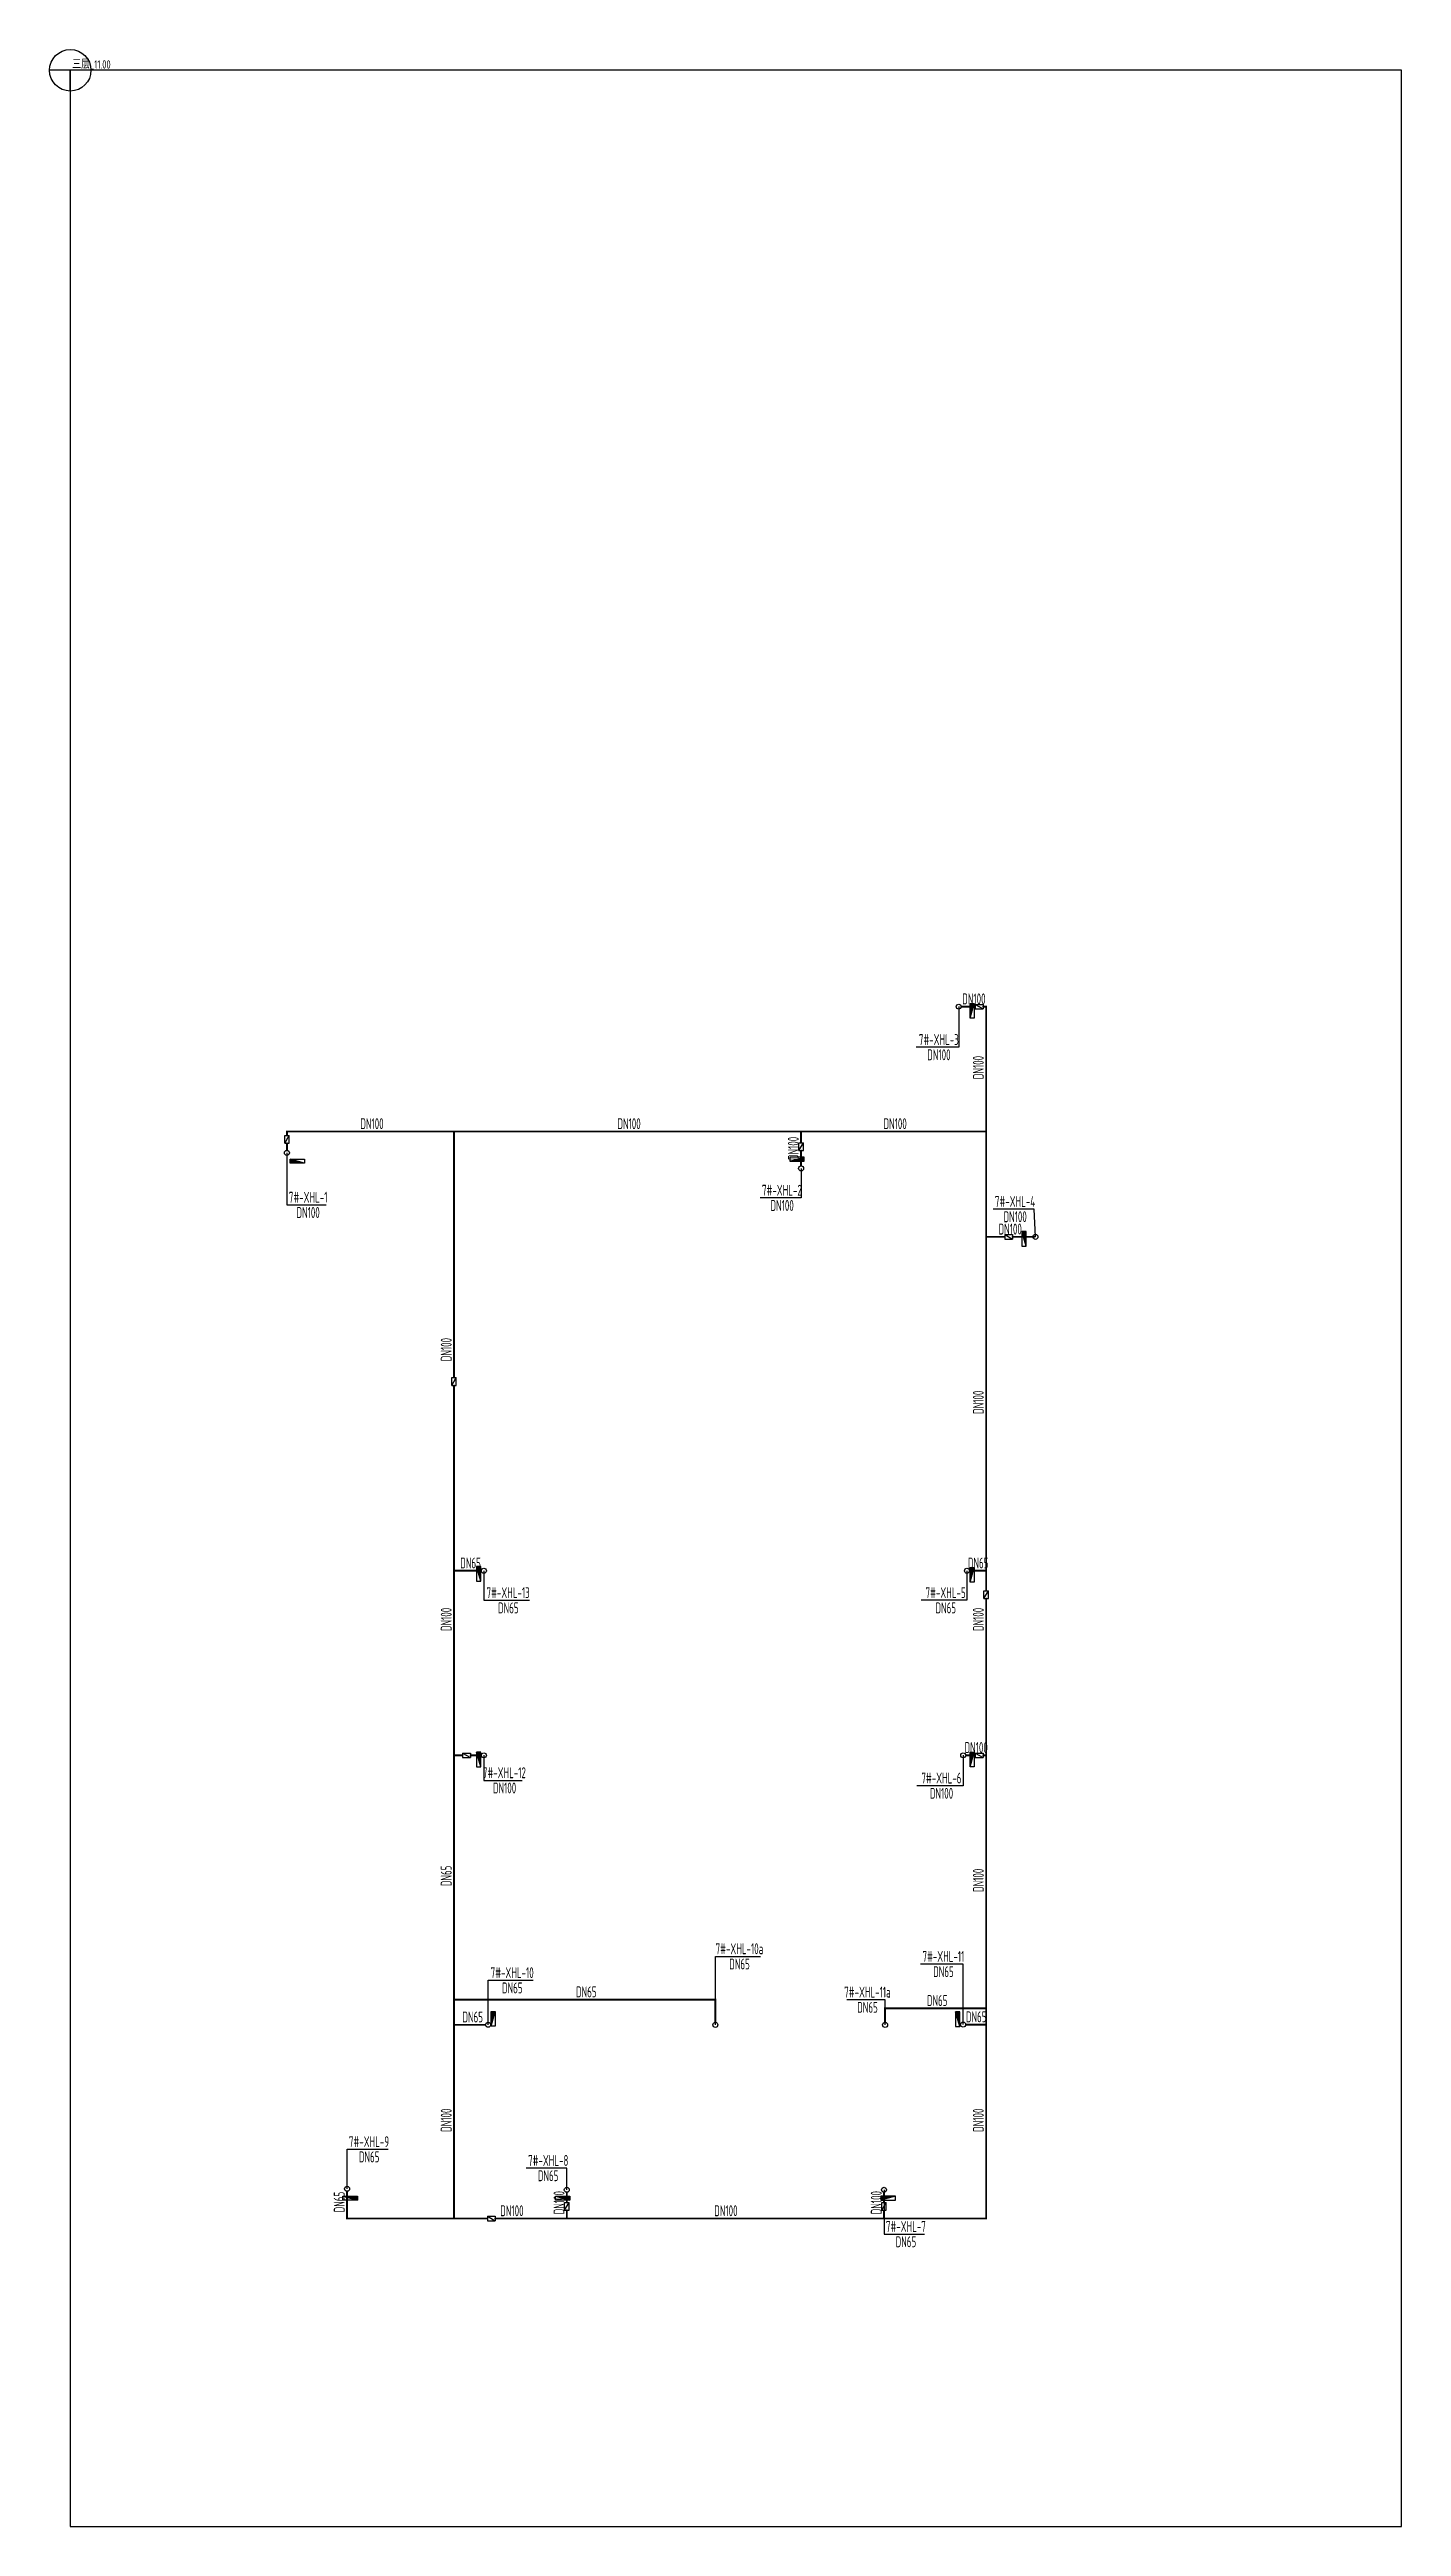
# Model space of a CAD drawing. Header units: millimetres. Extents: x 38276 to 732616, y -569659 to 393546.
# Drawn here: x 42176 to 107384, y -347659 to -228226 of the extents above; entities that cross this region are included whole.
import ezdxf

# ---------------------------------------------------------------- set-up
doc = ezdxf.new("R2010")
doc.units = ezdxf.units.MM
doc.header["$LTSCALE"] = 1000
for name, color, linetype in [('DIM_消防', 3, 'Continuous'), ('EQUIP_消火栓', 7, 'Continuous'), ('PIPE-消防', 1, 'Continuous'), ('S-Xh_注释', 3, 'Continuous'), ('TEXT_消防', 7, 'Continuous'), ('VALVE_消防', 7, 'Continuous'), ('VPIPE-消防', 1, 'Continuous')]:
    doc.layers.add(name, color=color, linetype=linetype)
doc.styles.add('_TWT_PIPEDN', font='GBENOR', dxfattribs={"width": 0.7, "height": 3.5, "bigfont": 'HZTXT'})
doc.styles.add('_TWT_SERIAL', font='GBENOR', dxfattribs={"width": 0.7, "height": 3.5, "bigfont": 'HZTXT'})
doc.styles.get("Standard").update_dxf_attribs({"font": 'gbenor.shx', "bigfont": 'gbcbig.shx'})

msp = doc.modelspace()

# ---------------------------------------------------------------- texts
at = {"layer": 'DIM_消防', "color": 7, "style": '_TWT_SERIAL', "width": 0.7}
for s, p in [('7#-XHL-3', (84106, -276226)), ('DN100', (84510, -276961)), ('7#-XHL-2', (76540, -283491)), ('7#-XHL-1', (53718, -283830)), ('DN100', (54085, -284565)), ('DN100', (76948, -284226)), ('7#-XHL-4', (87774, -284034)), ('DN100', (88187, -284769)), ('7#-XHL-13', (63255, -302895)), ('DN65', (63807, -303630)), ('7#-XHL-5', (84430, -302895)), ('DN65', (84905, -303630)), ('7#-XHL-12', (63077, -311578)), ('7#-XHL-6', (84229, -311835)), ('DN100', (63561, -312313)), ('DN100', (84635, -312570)), ('7#-XHL-10a', (74303, -320066)), ('7#-XHL-11', (84281, -320436)), ('7#-XHL-10', (63452, -321219)), ('DN65', (74959, -320801)), ('DN65', (84795, -321171)), ('DN65', (63997, -321954)), ('7#-XHL-11a', (80507, -322156)), ('DN65', (81132, -322891)), ('7#-XHL-9', (56616, -329366)), ('DN65', (57095, -330101)), ('7#-XHL-8', (65259, -330275)), ('DN65', (65727, -331010)), ('7#-XHL-7', (82517, -333459)), ('DN65', (82985, -334194))]:
    msp.add_text(s, height=525, dxfattribs=at).set_placement(p)
at = {"layer": 'TEXT_消防', "style": '_TWT_PIPEDN', "width": 0.7}
for s, p in [('DN100', (86198, -274264)), ('DN100', (57165, -280283)), ('DN100', (69565, -280283)), ('DN100', (82398, -280283)), ('DN100', (87948, -285364)), ('DN65', (61985, -301464)), ('DN65', (86468, -301464)), ('DN100', (86308, -310364)), ('DN65', (67568, -322144)), ('DN65', (84493, -322564)), ('DN65', (62087, -323358)), ('DN65', (86374, -323348)), ('DN100', (63915, -332699)), ('DN100', (74236, -332699))]:
    msp.add_text(s, height=525, dxfattribs=at).set_placement(p)
for s, p in [('DN100', (87237, -277876)), ('DN100', (78313, -281776)), ('DN100', (61572, -291476)), ('DN100', (87237, -294016)), ('DN100', (61572, -304487)), ('DN100', (87237, -304487)), ('DN65', (61572, -316786)), ('DN100', (87237, -317066)), ('DN100', (61572, -328634)), ('DN100', (87237, -328634)), ('DN65', (56413, -332514)), ('DN100', (67013, -332609)), ('DN100', (82313, -332609))]:
    msp.add_text(s, height=525, rotation=90, dxfattribs=at).set_placement(p)

# ---------------------------------------------------------------- blocks, each defined once
blk = doc.blocks.new('Floorbase')
for p, q in [((0, 0), (-1000, 0)), ((0, -1000), (0, 0))]:
    blk.add_line(p, q)
blk.add_circle((0, 0), 1000)
at = {"style": '_TWT_PIPEDN', "width": 0.8}
blk.add_attdef('Elevation', (92, 81), '', height=400, dxfattribs=at)
blk = doc.blocks.new('$TwtSys$00000434')
for p, q in [((-0.5, 0.5), (-0.5, -0.5)), ((-0.5, -0.5), (0.5, 0.5)), ((0.5, 0.5), (-0.5, 0.5)), ((0.5, -0.5), (0.5, 0.5)), ((-0.5, -0.5), (0.5, -0.5))]:
    blk.add_line(p, q)
blk.add_solid([(0.5, -0.5), (0.5, 0.5), (-0.5, -0.5)])
blk = doc.blocks.new('$VALVE$00000316')
for p, q in [((-125, 72), (125, -72)), ((-125, 72), (-125, -72)), ((-125, 72), (125, 72)), ((125, 72), (125, -72)), ((-125, -72), (125, -72))]:
    blk.add_line(p, q)
at = {"const_width": 21.1}
blk.add_lwpolyline([(-11, 0, 1), (11, 0, 1)], format="xyb", close=True, dxfattribs=at)
for p in [(-125, 0), (125, 0)]:
    blk.add_point(p)
at = {"color": 7, "flags": 9}
for tag in ['XSIZE', 'YSIZE']:
    blk.add_attdef(tag, (0, 0), '', height=0.5, dxfattribs=at)

# ---------------------------------------------------------------- hatches: boundary and pattern name
at = {"layer": 'PIPE-消防'}
for points in [[(87350, -274376), (87395, -274376), (87395, -274331)], [(87350, -274376), (87350, -274331), (87395, -274331)], [(53626, -280395), (53626, -280350), (53581, -280350)], [(53626, -280395), (53581, -280395), (53581, -280350)], [(74291, -322256), (74291, -322211), (74336, -322211)], [(74291, -322256), (74336, -322256), (74336, -322211)], [(82476, -322676), (82476, -322631), (82431, -322631)], [(82476, -322676), (82431, -322676), (82431, -322631)], [(56526, -332812), (56481, -332812), (56481, -332857)], [(56526, -332812), (56526, -332857), (56481, -332857)], [(87350, -332812), (87395, -332812), (87395, -332857)], [(87350, -332812), (87350, -332857), (87395, -332857)]]:
    msp.add_hatch(color=256, dxfattribs=at).paths.add_polyline_path(points)

# ---------------------------------------------------------------- linework, layer by layer
at = {"layer": 'DIM_消防'}
for p, q in [((86026, -274376), (86026, -276331)), ((86026, -276331), (83974, -276331)), ((53626, -281426), (53626, -283935)), ((78426, -282176), (78426, -283596)), ((53626, -283935), (55525, -283935)), ((78426, -283596), (76450, -283596)), ((89671, -284139), (87684, -284139)), ((89726, -285476), (89671, -284139)), ((63126, -301576), (63126, -303000)), ((86426, -301576), (86426, -303000)), ((63126, -303000), (65327, -303000)), ((86426, -303000), (84224, -303000)), ((63126, -310476), (63126, -311683)), ((86246, -310476), (86246, -311940)), ((63126, -311683), (64976, -311683)), ((86246, -311940), (84004, -311940)), ((74291, -323476), (74291, -320171)), ((74291, -320171), (76467, -320171)), ((86238, -320541), (84192, -320541)), ((86238, -323461), (86238, -320541)), ((63328, -323471), (63328, -321324)), ((63328, -321324), (65505, -321324)), ((82476, -322261), (80628, -322261)), ((82476, -323476), (82476, -322261)), ((56526, -331376), (56526, -329471)), ((56526, -329471), (58505, -329471)), ((67126, -330380), (65168, -330380)), ((67126, -331426), (67126, -330380)), ((82426, -331426), (82426, -333564)), ((82426, -333564), (84384, -333564))]:
    msp.add_line(p, q, dxfattribs=at)
at = {"layer": 'PIPE-消防', "ltscale": 1.5, "const_width": 90}
for points in [[(86146, -274376), (86828, -274376)], [(87203, -274376), (87350, -274376)], [(87350, -280395), (87350, -274376)], [(61685, -280395), (53626, -280395)], [(53626, -280590), (53626, -280395)], [(61685, -280395), (61685, -292263)], [(78426, -280395), (61685, -280395)], [(87350, -280395), (78426, -280395)], [(78426, -280943), (78426, -280395)], [(87350, -285476), (87350, -280395)], [(53626, -281306), (53626, -280964)], [(78426, -282056), (78426, -281317)], [(87350, -301576), (87350, -285476)], [(88250, -285476), (87350, -285476)], [(89726, -285476), (88625, -285476)], [(61685, -292637), (61685, -301576)], [(63006, -301576), (61685, -301576)], [(61685, -301576), (61685, -306419)], [(86546, -301576), (87350, -301576)], [(87350, -302543), (87350, -301576)], [(87350, -306419), (87350, -302917)], [(61685, -306419), (61685, -310476)], [(87350, -310476), (87350, -306419)], [(62098, -310476), (61685, -310476)], [(61685, -310476), (61685, -322256)], [(63006, -310476), (62473, -310476)], [(86366, -310476), (86828, -310476)], [(87203, -310476), (87350, -310476)], [(87350, -322676), (87350, -310476)], [(61685, -322256), (61685, -323471)], [(74291, -322256), (61685, -322256)], [(74291, -323356), (74291, -322256)], [(61685, -323471), (61685, -332812)], [(63208, -323471), (61685, -323471)], [(82476, -322676), (87350, -322676)], [(82476, -323356), (82476, -322676)], [(86358, -323461), (87350, -323461)], [(87350, -323461), (87350, -322676)], [(87350, -332812), (87350, -323461)], [(56526, -331496), (56526, -332812)], [(67126, -331546), (67126, -332034)], [(82426, -331546), (82426, -332034)], [(56526, -332812), (61685, -332812)], [(61685, -332812), (63298, -332812)], [(63673, -332812), (67126, -332812)], [(67126, -332409), (67126, -332812)], [(67126, -332812), (82326, -332812)], [(82326, -332812), (82426, -332812)], [(82426, -332409), (82426, -332812)], [(82426, -332812), (87350, -332812)]]:
    msp.add_lwpolyline(points, dxfattribs=at)
at = {"layer": 'S-Xh_注释'}
msp.add_lwpolyline([(43176, -347659), (107384, -347659), (107384, -229226), (43176, -229226)], close=True, dxfattribs=at)
at = {"layer": 'VPIPE-消防'}
for centre in [(86026, -274376), (53626, -281426), (78426, -282176), (89726, -285476), (63126, -301576), (86426, -301576), (63126, -310476), (86246, -310476), (63328, -323471), (74291, -323476), (82476, -323476), (86238, -323461), (56526, -331376), (67126, -331426), (82426, -331426)]:
    msp.add_circle(centre, 120, dxfattribs=at)

# ---------------------------------------------------------------- block references
at = {"layer": 'EQUIP_消火栓', "zscale": 700}
for p, xscale, yscale, rotation in [((86676, -274576), -700, 200, 270), ((89176, -285576), -700, -200, 270), ((62876, -301726), 700, 200, 90), ((86676, -301776), 700, -200, 90.00000736557361), ((62876, -310676), 700, 200, 90), ((86676, -310676), -700, 200, 270), ((63576, -323181), -700, 200, 270), ((85976, -323201), -700, -200, 270), ((56676, -331826), 700, -200, 359.9999999999992)]:
    msp.add_blockref('$TwtSys$00000434', p, dxfattribs=dict(at, xscale=xscale, yscale=yscale, rotation=rotation))
for p, xscale, yscale in [((54126, -281827), -700, 200), ((78226, -281726), 700, 200), ((66926, -331826), 700, -200), ((82626, -331826), -700, -200)]:
    msp.add_blockref('$TwtSys$00000434', p, dxfattribs=dict(at, xscale=xscale, yscale=yscale))
at = {"layer": 'S-Xh_注释', "color": 0}
msp.add_blockref('Floorbase', (43176, -229226), dxfattribs=at).add_auto_attribs({'Elevation': '三层_11.00'})
at = {"layer": 'VALVE_消防', "xscale": 1.5, "yscale": 1.5, "zscale": 1.5}
for p in [(87016, -274376), (87016, -310476), (63486, -332812)]:
    msp.add_blockref('$VALVE$00000316', p, dxfattribs=at)
at = {"layer": 'VALVE_消防', "zscale": 1.5}
for p, xscale, yscale, rotation in [((53626, -280777), 1.5, 1.5, 90), ((78426, -281130), 1.5, 1.5, 90), ((88438, -285476), -1.5, -1.5, 180), ((61685, -292450), -1.5, -1.5, 270), ((87350, -302730), 1.5, 1.5, 90), ((62286, -310476), -1.5, -1.5, 180), ((67126, -332222), -1.5, -1.5, 270), ((82426, -332222), -1.5, -1.5, 270)]:
    msp.add_blockref('$VALVE$00000316', p, dxfattribs=dict(at, xscale=xscale, yscale=yscale, rotation=rotation))

msp.set_redraw_order([(e.dxf.handle, doc.entitydb.next_handle()) for e in msp.query("TEXT MTEXT ATTDEF DIMENSION ARC_DIMENSION")])  # texts and dimensions are drawn at this point

doc.saveas('drawing.dxf')
